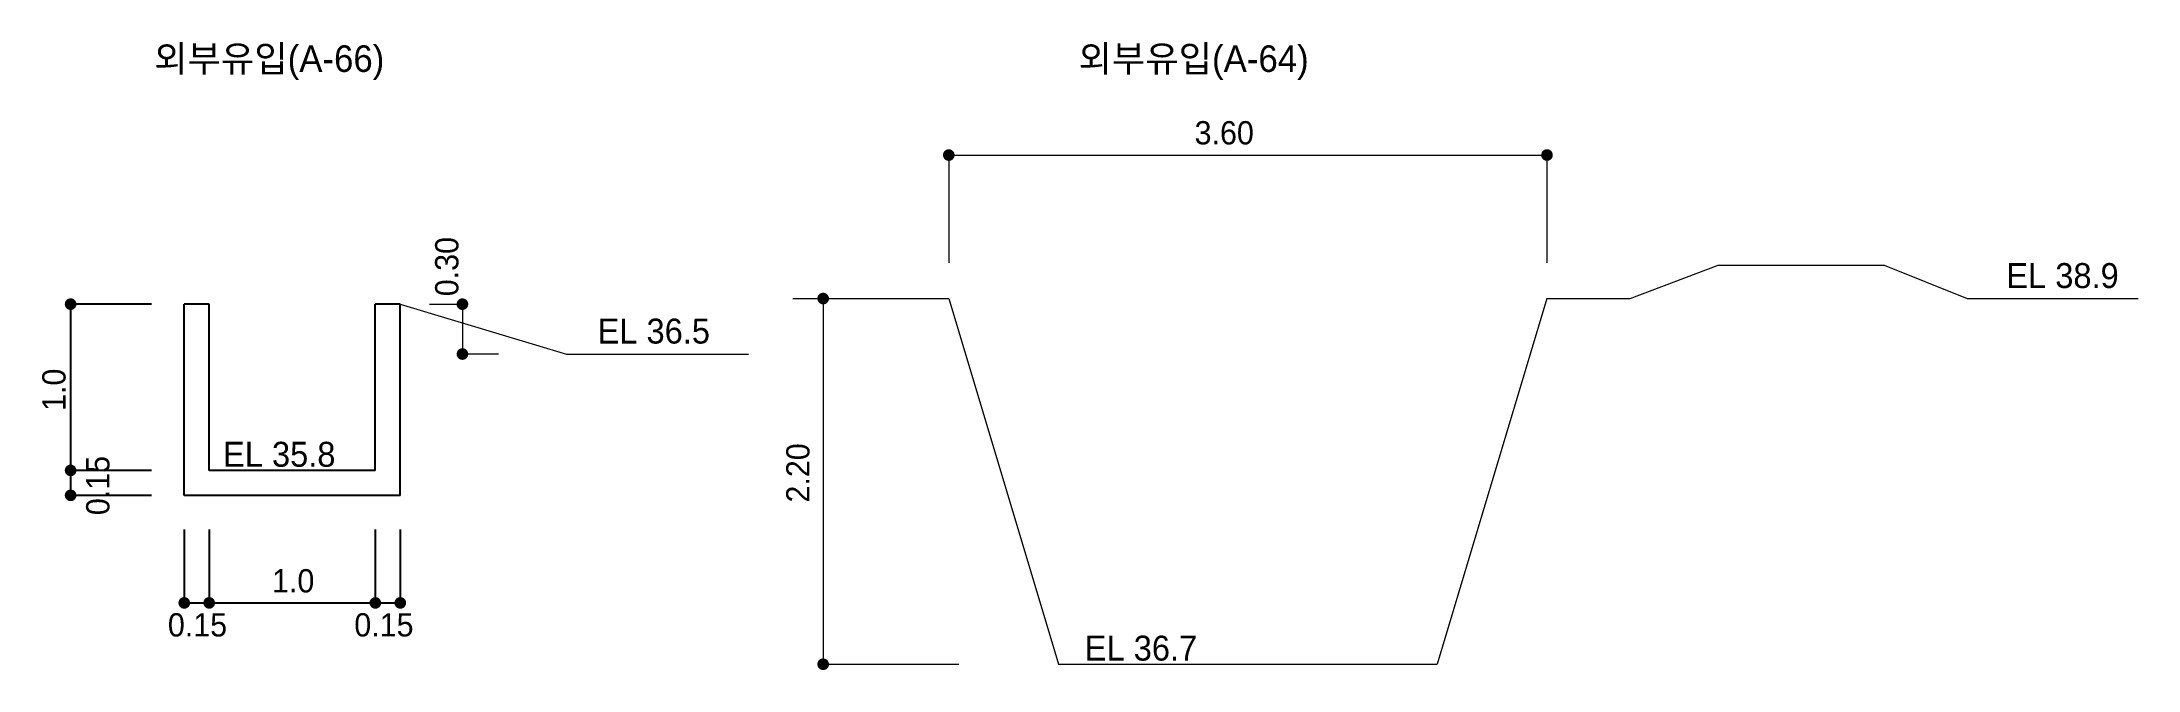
# Model space of a CAD drawing. Extents: x 230860 to 235519, y 342878 to 344985.
# Drawn here: x 230861.61 to 230874.22, y 344332.93 to 344336.71 of the extents above; entities that cross this region are included whole.
import ezdxf
from ezdxf.enums import TextEntityAlignment as Align

# ---------------------------------------------------------------- set-up
doc = ezdxf.new("R2010")
doc.units = 0
doc.layers.add('00_도로_계획선', color=7, linetype='Continuous', lineweight=0)
doc.layers.add('블럭명', color=7, linetype='Continuous', lineweight=0)
doc.layers.add('storm_외부수로', color=7, linetype='Continuous')
doc.styles.get("Standard").update_dxf_attribs({"font": 'Dotum.TTF'})

msp = doc.modelspace()

# ---------------------------------------------------------------- texts
at = {"layer": '블럭명'}
for s, height, p in [('외부유입(A-66)', 0.16, (230862.978, 344336.607)), ('외부유입(A-64)', 0.16, (230868.541, 344336.607)), ('3.60', 0.14, (230868.725, 344336.161)), ('EL 38.9', 0.15, (230873.77, 344335.302)), ('EL 36.5', 0.15, (230865.292, 344334.968)), ('EL 35.8', 0.15, (230863.038, 344334.227)), ('1.0', 0.14, (230863.122, 344333.466)), ('0.15', 0.14, (230862.546, 344333.201)), ('0.15', 0.14, (230863.668, 344333.201)), ('EL 36.7', 0.15, (230868.224, 344333.061))]:
    msp.add_text(s, height=height, dxfattribs=at).set_placement(p, align=Align.MIDDLE_CENTER)
for s, p in [('0.30', (230864.046, 344335.356)), ('1.0', (230861.682, 344334.615)), ('0.15', (230861.946, 344334.039)), ('2.20', (230866.159, 344334.115))]:
    msp.add_text(s, height=0.14, rotation=90, dxfattribs=at).set_placement(p, align=Align.MIDDLE_CENTER)

# ---------------------------------------------------------------- linework, layer by layer
at = {"const_width": 0.035}
for points in [[(230867.05, 344336.027, 1), (230867.085, 344336.027, 1)], [(230870.65, 344336.027, 1), (230870.685, 344336.027, 1)], [(230861.765, 344335.13, 1), (230861.8, 344335.13, 1)], [(230864.123, 344335.13, 1), (230864.158, 344335.13, 1)], [(230866.294, 344335.164, 1), (230866.329, 344335.164, 1)], [(230864.123, 344334.83, 1), (230864.158, 344334.83, 1)], [(230861.765, 344334.13, 1), (230861.8, 344334.13, 1)], [(230861.765, 344333.98, 1), (230861.8, 344333.98, 1)], [(230862.449, 344333.333, 1), (230862.484, 344333.333, 1)], [(230862.599, 344333.333, 1), (230862.634, 344333.333, 1)], [(230863.599, 344333.333, 1), (230863.634, 344333.333, 1)], [(230863.749, 344333.333, 1), (230863.784, 344333.333, 1)], [(230866.294, 344332.964, 1), (230866.329, 344332.964, 1)]]:
    msp.add_lwpolyline(points, format="xyb", close=True, dxfattribs=at)
at = {"layer": '00_도로_계획선'}
for p, q in [((230867.067, 344336.027), (230867.067, 344335.379)), ((230867.067, 344336.027), (230870.667, 344336.027)), ((230870.667, 344336.027), (230870.667, 344335.379)), ((230871.167, 344335.164), (230871.697, 344335.364)), ((230871.697, 344335.364), (230872.697, 344335.364)), ((230872.697, 344335.364), (230873.197, 344335.164)), ((230863.766, 344335.13), (230864.766, 344334.83)), ((230863.943, 344335.13), (230864.141, 344335.13)), ((230864.141, 344335.13), (230864.141, 344334.83)), ((230866.129, 344335.164), (230867.067, 344335.164)), ((230866.311, 344335.164), (230866.311, 344332.964)), ((230867.067, 344335.164), (230867.727, 344332.964)), ((230870.667, 344335.164), (230870.007, 344332.964)), ((230870.667, 344335.164), (230871.167, 344335.164)), ((230873.197, 344335.164), (230874.225, 344335.164)), ((230864.358, 344334.83), (230864.141, 344334.83)), ((230864.766, 344334.83), (230865.863, 344334.83)), ((230866.311, 344332.964), (230867.127, 344332.964)), ((230867.727, 344332.964), (230870.007, 344332.964))]:
    msp.add_line(p, q, dxfattribs=at)
at = {"layer": 'storm_외부수로'}
for p, q in [((230862.269, 344335.13), (230861.782, 344335.13)), ((230861.782, 344335.13), (230861.782, 344333.98)), ((230862.466, 344333.98), (230862.466, 344335.13)), ((230862.616, 344335.13), (230862.466, 344335.13)), ((230862.616, 344334.13), (230862.616, 344335.13)), ((230863.766, 344335.13), (230863.616, 344335.13)), ((230863.616, 344334.13), (230863.616, 344335.13)), ((230863.766, 344333.98), (230863.766, 344335.13)), ((230862.269, 344334.13), (230861.782, 344334.13)), ((230863.616, 344334.13), (230862.616, 344334.13)), ((230862.269, 344333.98), (230861.782, 344333.98)), ((230863.766, 344333.98), (230862.466, 344333.98)), ((230862.466, 344333.774), (230862.466, 344333.333)), ((230862.616, 344333.774), (230862.616, 344333.333)), ((230863.616, 344333.774), (230863.616, 344333.333)), ((230863.766, 344333.774), (230863.766, 344333.333)), ((230862.466, 344333.333), (230863.766, 344333.333))]:
    msp.add_line(p, q, dxfattribs=at)

msp.set_redraw_order([(e.dxf.handle, doc.entitydb.next_handle()) for e in msp.query("TEXT MTEXT ATTDEF DIMENSION ARC_DIMENSION")])  # texts and dimensions are drawn at this point

doc.saveas('drawing.dxf')
